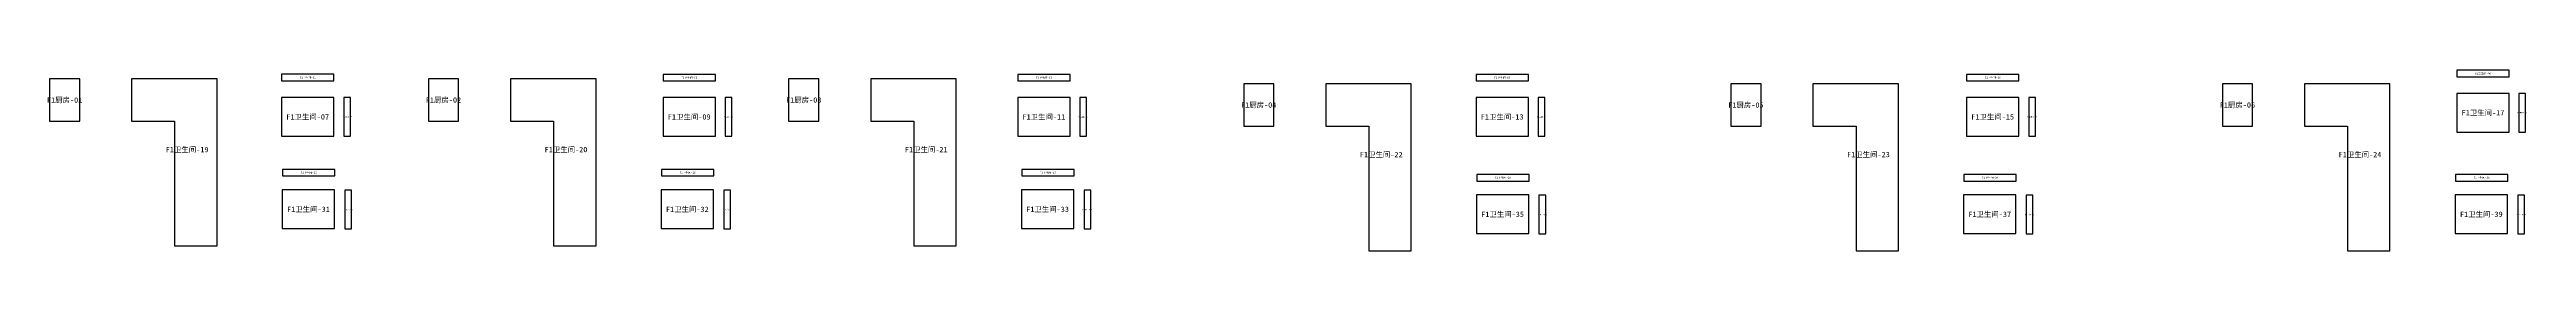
# Model space of a CAD drawing. Header units: inches. Extents: x 44145 to 132907, y -98283 to 21892.
# Drawn here: x 44478 to 82038, y -86462 to -83715 of the extents above; entities that cross this region are included whole.
import ezdxf
from ezdxf.enums import TextEntityAlignment as Align

# ---------------------------------------------------------------- set-up
doc = ezdxf.new("R2010")
doc.units = ezdxf.units.IN
doc.layers.add('NUMBERS', color=7, linetype='Continuous')
doc.layers.add('OUTER', color=7, linetype='Continuous')

msp = doc.modelspace()

# ---------------------------------------------------------------- linework, layer by layer
at = {"layer": 'OUTER'}
for points in [[(80981, -83817), (81775, -83817), (81775, -83715), (80981, -83715), (80981, -83817)], [(44478, -84490), (44936, -84490), (44936, -83846), (44478, -83846), (44478, -84490)], [(47020, -84490), (47020, -83846), (45723, -83846), (45723, -84490), (46375, -84490), (46375, -86386), (47020, -86386), (47020, -83846)], [(47996, -83879), (48790, -83879), (48790, -83777), (47996, -83777), (47996, -83879)], [(47996, -84719), (48790, -84719), (48790, -84130), (47996, -84130), (47996, -84719)], [(48939, -84719), (49041, -84719), (49041, -84130), (48939, -84130), (48939, -84719)], [(50224, -84490), (50681, -84490), (50681, -83846), (50224, -83846), (50224, -84490)], [(52765, -84490), (52765, -83846), (51468, -83846), (51468, -84490), (52121, -84490), (52121, -86386), (52765, -86386), (52765, -83846)], [(53781, -83879), (54575, -83879), (54575, -83778), (53781, -83778), (53781, -83879)], [(53781, -84719), (54575, -84719), (54575, -84130), (53781, -84130), (53781, -84719)], [(54724, -84719), (54825, -84719), (54825, -84130), (54724, -84130), (54724, -84719)], [(55686, -84490), (56144, -84490), (56144, -83846), (55686, -83846), (55686, -84490)], [(58228, -84490), (58228, -83846), (56931, -83846), (56931, -84490), (57583, -84490), (57583, -86386), (58228, -86386), (58228, -83846)], [(59159, -83879), (59953, -83879), (59953, -83778), (59159, -83778), (59159, -83879)], [(59159, -84719), (59953, -84719), (59953, -84130), (59159, -84130), (59159, -84719)], [(60102, -84719), (60204, -84719), (60204, -84130), (60102, -84130), (60102, -84719)], [(62586, -84566), (63043, -84566), (63043, -83922), (62586, -83922), (62586, -84566)], [(65127, -84566), (65127, -83922), (63830, -83922), (63830, -84566), (64483, -84566), (64483, -86462), (65127, -86462), (65127, -83922)], [(66110, -83879), (66903, -83879), (66903, -83778), (66110, -83778), (66110, -83879)], [(66110, -84719), (66903, -84719), (66903, -84130), (66110, -84130), (66110, -84719)], [(67052, -84719), (67154, -84719), (67154, -84130), (67052, -84130), (67052, -84719)], [(69974, -84566), (70431, -84566), (70431, -83922), (69974, -83922), (69974, -84566)], [(72515, -84566), (72515, -83922), (71218, -83922), (71218, -84566), (71871, -84566), (71871, -86462), (72515, -86462), (72515, -83922)], [(73547, -83879), (74341, -83879), (74341, -83778), (73547, -83778), (73547, -83879)], [(73547, -84719), (74341, -84719), (74341, -84130), (73547, -84130), (73547, -84719)], [(74490, -84719), (74591, -84719), (74591, -84130), (74490, -84130), (74490, -84719)], [(77427, -84566), (77884, -84566), (77884, -83922), (77427, -83922), (77427, -84566)], [(79968, -84566), (79968, -83922), (78671, -83922), (78671, -84566), (79324, -84566), (79324, -86462), (79968, -86462), (79968, -83922)], [(80981, -84657), (81775, -84657), (81775, -84068), (80981, -84068), (80981, -84657)], [(81924, -84657), (82025, -84657), (82025, -84068), (81924, -84068), (81924, -84657)], [(48012, -85324), (48806, -85324), (48806, -85223), (48012, -85223), (48012, -85324)], [(53758, -85324), (54551, -85324), (54551, -85223), (53758, -85223), (53758, -85324)], [(59220, -85324), (60014, -85324), (60014, -85223), (59220, -85223), (59220, -85324)], [(48007, -86124), (48801, -86124), (48801, -85535), (48007, -85535), (48007, -86124)], [(48957, -86130), (49058, -86130), (49058, -85541), (48957, -85541), (48957, -86130)], [(53752, -86124), (54546, -86124), (54546, -85535), (53752, -85535), (53752, -86124)], [(54702, -86130), (54803, -86130), (54803, -85541), (54702, -85541), (54702, -86130)], [(59215, -86124), (60009, -86124), (60009, -85535), (59215, -85535), (59215, -86124)], [(60165, -86130), (60266, -86130), (60266, -85541), (60165, -85541), (60165, -86130)], [(66115, -86201), (66908, -86201), (66908, -85612), (66115, -85612), (66115, -86201)], [(66120, -85401), (66913, -85401), (66913, -85299), (66120, -85299), (66120, -85401)], [(67064, -86206), (67166, -86206), (67166, -85617), (67064, -85617), (67064, -86206)], [(73502, -86201), (74296, -86201), (74296, -85612), (73502, -85612), (73502, -86201)], [(73508, -85401), (74301, -85401), (74301, -85299), (73508, -85299), (73508, -85401)], [(74452, -86206), (74553, -86206), (74553, -85617), (74452, -85617), (74452, -86206)], [(80956, -86201), (81749, -86201), (81749, -85612), (80956, -85612), (80956, -86201)], [(80961, -85401), (81755, -85401), (81755, -85299), (80961, -85299), (80961, -85401)], [(81905, -86206), (82007, -86206), (82007, -85617), (81905, -85617), (81905, -86206)]]:
    msp.add_lwpolyline(points, dxfattribs=at)

# ---------------------------------------------------------------- texts
at = {"layer": 'NUMBERS'}
for s, height, p in [('F1卫生间-06', 30, (81378, -83766)), ('F1厨房-01', 80, (44707, -84168)), ('F1卫生间-01', 30, (48393, -83828)), ('F1厨房-02', 80, (50452, -84168)), ('F1卫生间-02', 30, (54178, -83828)), ('F1厨房-03', 80, (55915, -84168)), ('F1卫生间-03', 30, (59556, -83828)), ('F1卫生间-04', 30, (66506, -83828)), ('F1卫生间-05', 30, (73944, -83828)), ('F1卫生间-07', 80, (48393, -84425)), ('F1卫生间-08', 17.6, (48990, -84425)), ('F1卫生间-09', 80, (54178, -84425)), ('F1卫生间-10', 17.6, (54774, -84425)), ('F1卫生间-11', 80, (59556, -84425)), ('F1卫生间-12', 17.6, (60153, -84425)), ('F1厨房-04', 80, (62814, -84244)), ('F1卫生间-13', 80, (66506, -84425)), ('F1卫生间-14', 17.6, (67103, -84425)), ('F1厨房-05', 80, (70202, -84244)), ('F1卫生间-15', 80, (73944, -84425)), ('F1卫生间-16', 17.6, (74540, -84425)), ('F1厨房-06', 80, (77655, -84244)), ('F1卫生间-17', 80, (81378, -84362)), ('F1卫生间-18', 17.6, (81975, -84362)), ('F1卫生间-19', 80, (46565, -84922)), ('F1卫生间-20', 80, (52310, -84922)), ('F1卫生间-21', 80, (57773, -84922)), ('F1卫生间-25', 30, (48409, -85274)), ('F1卫生间-26', 30, (54154, -85274)), ('F1卫生间-27', 30, (59617, -85274)), ('F1卫生间-22', 80, (64672, -84998)), ('F1卫生间-23', 80, (72060, -84998)), ('F1卫生间-24', 80, (79514, -84998)), ('F1卫生间-28', 30, (66517, -85350)), ('F1卫生间-29', 30, (73904, -85350)), ('F1卫生间-30', 30, (81358, -85350)), ('F1卫生间-31', 80, (48404, -85830)), ('F1厨房-07', 20.2, (49007, -85836)), ('F1卫生间-32', 80, (54149, -85830)), ('F1厨房-08', 20.2, (54753, -85836)), ('F1卫生间-33', 80, (59612, -85830)), ('F1卫生间-34', 17.6, (60215, -85836)), ('F1卫生间-35', 80, (66512, -85906)), ('F1卫生间-36', 17.6, (67115, -85912)), ('F1卫生间-37', 80, (73899, -85906)), ('F1卫生间-38', 17.6, (74503, -85912)), ('F1卫生间-39', 80, (81353, -85906)), ('F1卫生间-40', 17.6, (81956, -85912))]:
    msp.add_text(s, height=height, dxfattribs=at).set_placement(p, align=Align.MIDDLE_CENTER)

doc.saveas('drawing.dxf')
